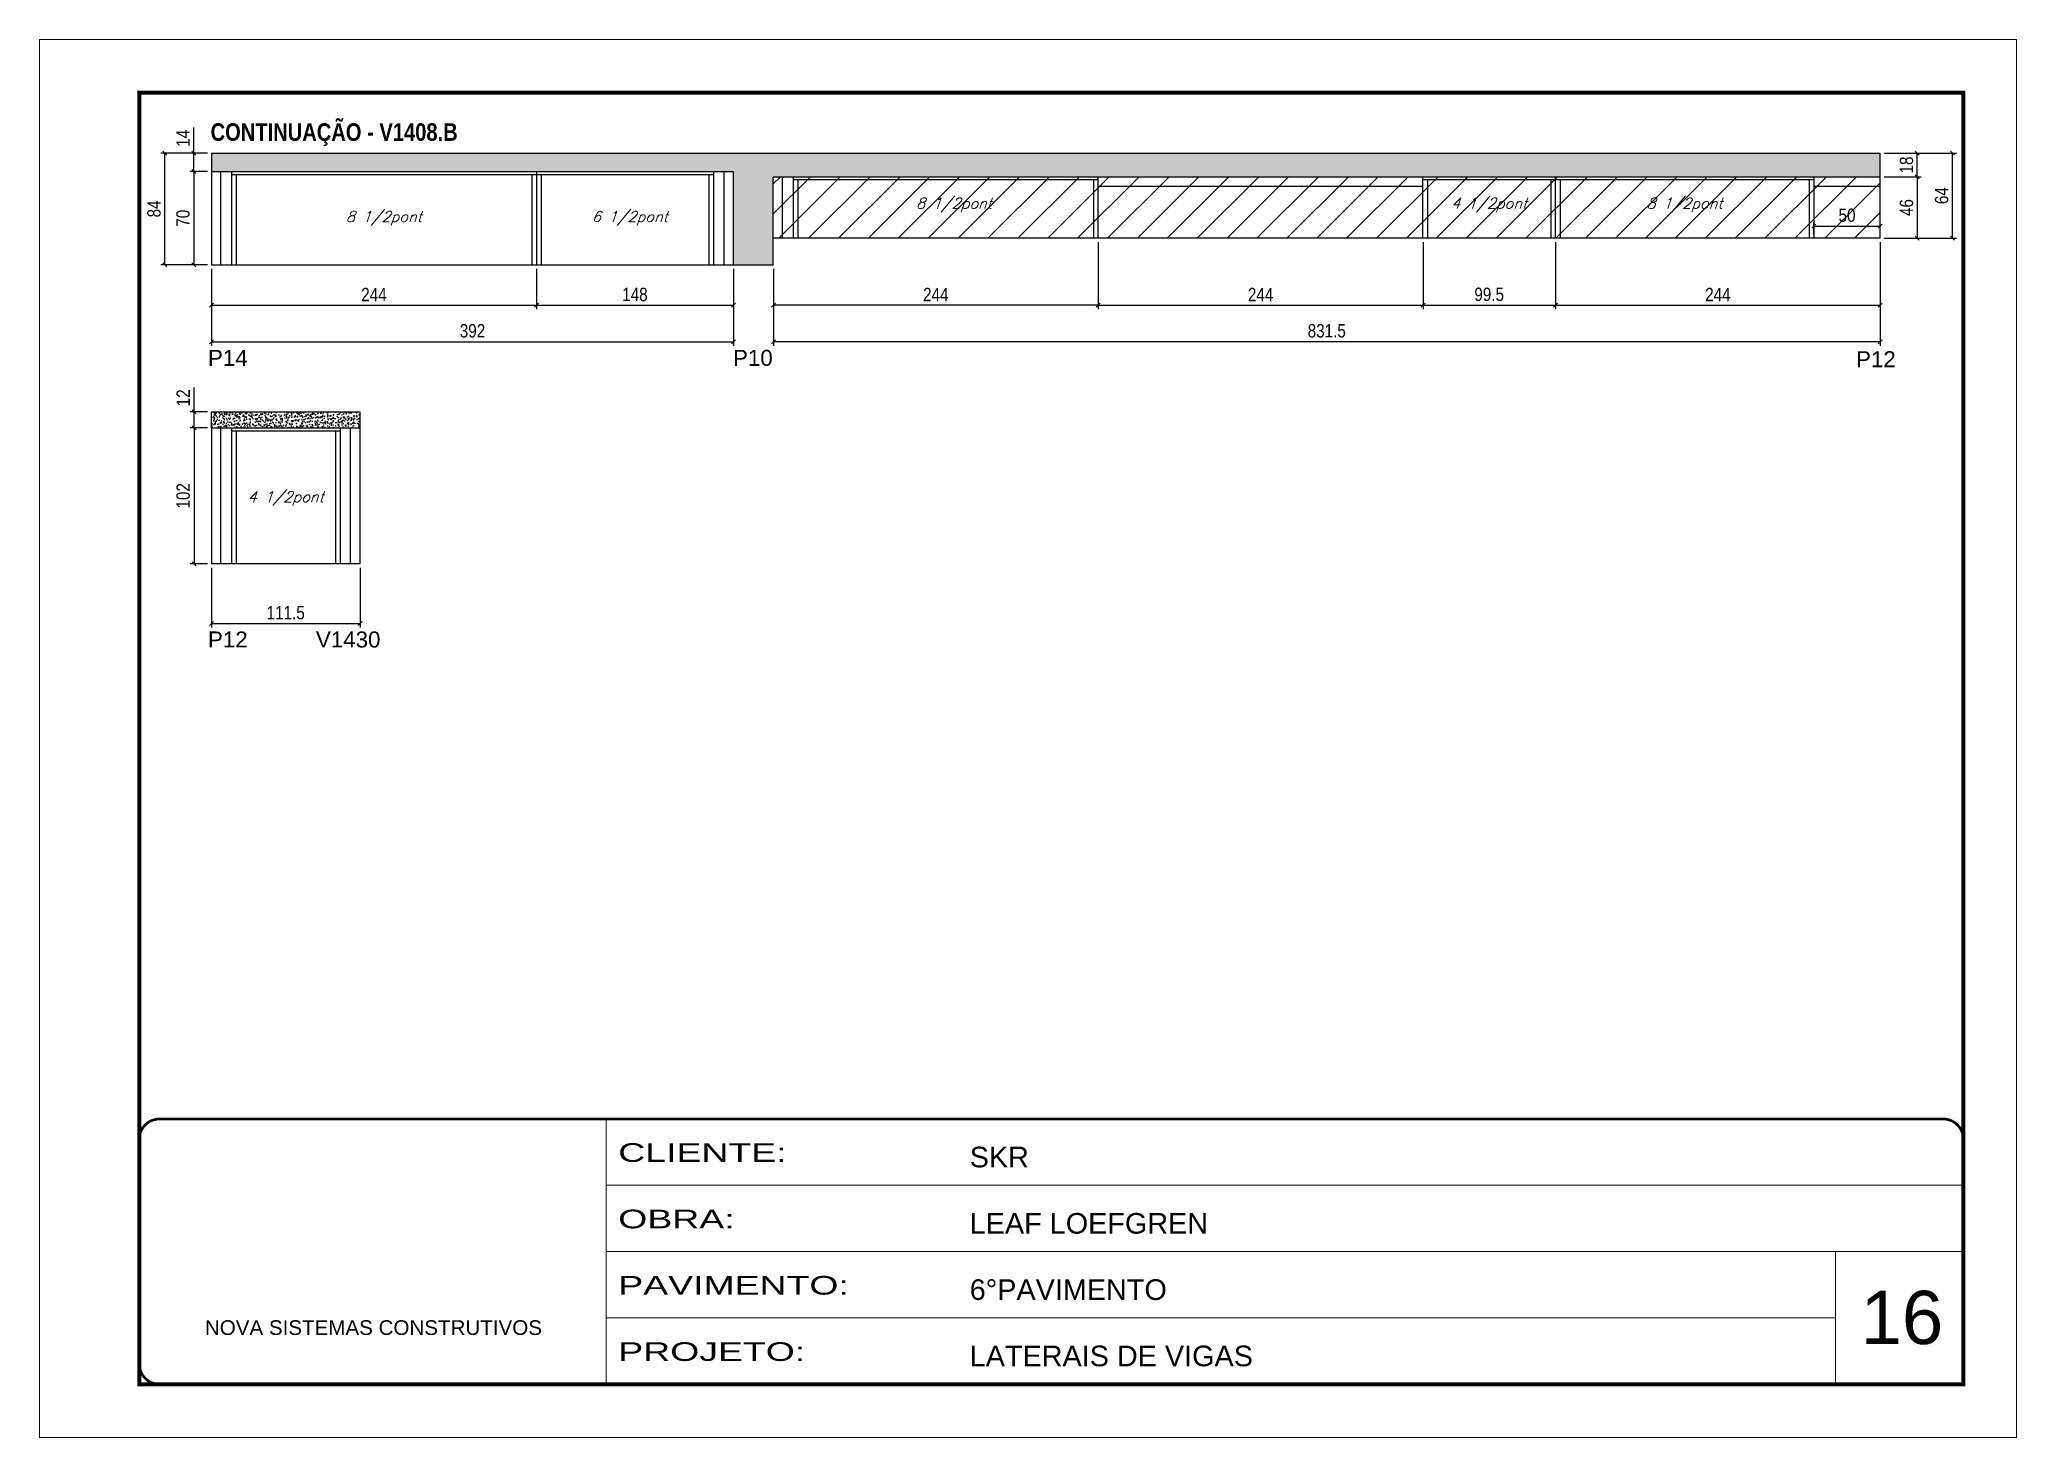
# Model space of a CAD drawing. Extents: x 3309 to 9563, y -2522 to 14608.
# Drawn here: x 8078 to 9563, y 10112 to 11162 of the extents above; entities that cross this region are included whole.
import ezdxf

# ---------------------------------------------------------------- set-up
doc = ezdxf.new("R2010")
doc.units = 0
doc.linetypes.add('CONTINUO', pattern=[0])
doc.linetypes.add('DASHED', pattern=[0.75, 0.5, -0.25])
for name, color, linetype in [('5', 5, 'Continuous'), ('COTA', 241, 'Continuous'), ('NOMENCLATURA', 7, 'Continuous'), ('Painéis', 200, 'Continuous'), ('SARR_2.2x7', 40, 'Continuous'), ('SARR_3.5x7', 81, 'Continuous'), ('texto', 7, 'Continuous')]:
    doc.layers.add(name, color=color, linetype=linetype)
for name, color, linetype, lineweight in [('CARIMBO', 255, 'Continuous', 9), ('Folhas', 255, 'Continuous', 9), ('Hachura', 251, 'Continuous', 9), ('SARRAFO DE PRESSAO', 251, 'DASHED', 9)]:
    doc.layers.add(name, color=color, linetype=linetype, lineweight=lineweight)
doc.styles.add('ARIAL', font='arial.ttf')
doc.styles.add('COTA TECNICA', font='techl___.ttf', dxfattribs={"height": 10})
doc.styles.add('Romans', font='romans.shx')
doc.styles.get("Standard").update_dxf_attribs({"font": 'arial.ttf'})
doc.styles.add('TECNICA', font='techb___.ttf', dxfattribs={"height": 10})
doc.styles.add('Tecnologia', font='')
doc.styles.get('Tecnologia').set_extended_font_data('Forgotten Futurist')
doc.dimstyles.new('PAINEL', dxfattribs={"dimtxt": 10, "dimasz": 3, "dimexe": 3, "dimexo": 3, "dimgap": 3, "dimtad": 1, "dimdec": 1, "dimzin": 12, "dimdsep": 46, "dimtxsty": 'COTA TECNICA', "dimblk1": 'OBLIQUE', "dimblk2": 'OBLIQUE', "dimsah": 1, "dimcen": 0.9, "dimclrd": 4, "dimclre": 4, "dimclrt": 240, "dimadec": 1, "dimazin": 3, "dimtfac": 1, "dimtdec": 1, "dimtmove": 0, "dimatfit": 3, "dimfxl": 1, "dimtolj": 1, "dimtzin": 12, "dimarcsym": 0})

msp = doc.modelspace()

# ---------------------------------------------------------------- texts
at = {"layer": '5', "linetype": 'Continuous'}
for s, p in [('P14', (8204.39, 10917.04)), ('P10', (8598.79, 10917.04)), ('P12', (9442.39, 10916.03)), ('P12', (8204.39, 10705.51)), ('V1430', (8285.48, 10705.51))]:
    msp.add_text(s, height=12, rotation=0.00004, dxfattribs=at).set_placement(p)
at = {"layer": 'CARIMBO', "style": 'ARIAL'}
msp.add_text('16', height=40, dxfattribs=at).set_placement((9445.73, 10182.28))
at = {"layer": 'NOMENCLATURA', "style": 'TECNICA'}
msp.add_text('CONTINUAÇÃO - V1408.B', height=13.2, dxfattribs=at).set_placement((8206.35, 11086.05))
at = {"layer": 'texto', "color": 2, "char_height": 8, "attachment_point": 5, "style": 'Romans'}
for s, insert in [('{\\Q19;\\C256;8 1/2pont}', (8336.57, 11027.87)), ('{\\Q19;\\C256;6 1/2pont}', (8521.32, 11027.87)), ('{\\Q19;\\C256;8 1/2pont}', (8764.82, 11037.87)), ('{\\Q19;\\C256;4 1/2pont}', (9166.82, 11037.87)), ('{\\Q19;\\C256;8 1/2pont}', (9313.57, 11037.87)), ('{\\Q19;\\C256;4 1/2pont}', (8262.82, 10817.38))]:
    msp.add_mtext(s, dxfattribs=dict(at, insert=insert))

# ---------------------------------------------------------------- blocks, each defined once
blk = doc.blocks.new('9999999999')
at = {"color": 30, "linetype": 'CONTINUO'}
for p, q in [((98564.6, 34230.2), (98564.6, 34429.4)), ((98564.6, 34379.6), (99584, 34379.6)), ((98564.6, 34329.8), (99488, 34329.8)), ((99584, 34329.8), (99488, 34329.8)), ((99488, 34329.8), (99488, 34230.2)), ((98564.6, 34280), (99488, 34280))]:
    blk.add_line(p, q, dxfattribs=at)
at = {"color": 30, "linetype": 'CONTINUO', "const_width": 2}
blk.add_lwpolyline([(99584, 34230.2), (99584, 34414.4, 0.414214), (99569, 34429.4), (98229, 34429.4, 0.414214), (98214, 34414.4), (98214, 34245.2, 0.414214), (98229, 34230.2), (99584, 34230.2)], format="xyb", dxfattribs=at)
at = {"layer": 'Folhas'}
blk.add_lwpolyline([(98139, 34190.2), (99624, 34190.2), (99624, 35240.2), (98139, 35240.2)], close=True, dxfattribs=at)
at = {"layer": 'Folhas', "color": 30, "const_width": 3}
blk.add_lwpolyline([(98214, 34230.2), (99584, 34230.2), (99584, 35200.2), (98214, 35200.2)], close=True, dxfattribs=at)
at = {"color": 7, "linetype": 'Continuous', "ltscale": 5, "style": 'ARIAL'}
for s, height, p in [('SKR', 15.48, (98837.7, 34393.1)), ('LEAF LOEFGREN', 15.483, (98837.7, 34343.3)), ('6°PAVIMENTO', 15.483, (98837.7, 34293.5)), ('NOVA SISTEMAS CONSTRUTIVOS', 11.059, (98263.2, 34267.2)), ('LATERAIS DE VIGAS', 15.483, (98837.7, 34243.7))]:
    blk.add_text(s, height=height, dxfattribs=at).set_placement(p)
at = {"layer": 'Folhas', "color": 7, "style": 'Tecnologia', "width": 1.5}
for s, p in [('CLIENTE:', (98573.7, 34397.2)), ('OBRA:', (98573.7, 34347.3)), ('PAVIMENTO:', (98573.7, 34297.5)), ('PROJETO:', (98573.7, 34247.7))]:
    blk.add_text(s, height=14, dxfattribs=at).set_placement(p)
blk = doc.blocks.new('_Oblique')
at = {"color": 0, "linetype": 'ByBlock', "lineweight": -2}
blk.add_line((-0.5, -0.5), (0.5, 0.5), dxfattribs=at)
blk = doc.blocks.new('*D1941')
at = {"layer": 'COTA', "color": 4, "lineweight": -2, "transparency": 16777216}
for p, q in [((8207.1, 10989.9), (8207.1, 10932.1)), ((8599.1, 10989.9), (8599.1, 10932.1)), ((8207.1, 10935.1), (8599.1, 10935.1))]:
    blk.add_line(p, q, dxfattribs=at)
at = {"layer": 'Defpoints', "color": 0, "transparency": 16777216}
for p in [(8207.1, 10992.9), (8599.1, 10992.9), (8599.1, 10935.1)]:
    blk.add_point(p, dxfattribs=at)
at = {"layer": 'COTA', "color": 4, "lineweight": -2, "transparency": 16777216, "xscale": 3, "yscale": 3, "zscale": 3, "rotation": 180}
blk.add_blockref('_Oblique', (8207.1, 10935.1), dxfattribs=at)
at = {"layer": 'COTA', "color": 4, "lineweight": -2, "transparency": 16777216, "xscale": 3, "yscale": 3, "zscale": 3}
blk.add_blockref('_Oblique', (8599.1, 10935.1), dxfattribs=at)
at = {"layer": 'COTA', "color": 240, "transparency": 16777216, "insert": (8403.1, 10943.3), "char_height": 10, "attachment_point": 5, "style": 'COTA TECNICA'}
blk.add_mtext('\\A1;392', dxfattribs=at)
blk = doc.blocks.new('*D1942')
at = {"layer": 'COTA', "color": 4, "lineweight": -2, "transparency": 16777216}
for p, q in [((8207.1, 10989.9), (8207.1, 10959.5)), ((8451.1, 10989.9), (8451.1, 10959.5)), ((8207.1, 10962.5), (8451.1, 10962.5))]:
    blk.add_line(p, q, dxfattribs=at)
at = {"layer": 'Defpoints', "color": 0, "transparency": 16777216}
for p in [(8207.1, 10992.9), (8451.1, 10992.9), (8451.1, 10962.5)]:
    blk.add_point(p, dxfattribs=at)
at = {"layer": 'COTA', "color": 4, "lineweight": -2, "transparency": 16777216, "xscale": 3, "yscale": 3, "zscale": 3, "rotation": 180}
blk.add_blockref('_Oblique', (8207.1, 10962.5), dxfattribs=at)
at = {"layer": 'COTA', "color": 4, "lineweight": -2, "transparency": 16777216, "xscale": 3, "yscale": 3, "zscale": 3}
blk.add_blockref('_Oblique', (8451.1, 10962.5), dxfattribs=at)
at = {"layer": 'COTA', "color": 240, "transparency": 16777216, "insert": (8329.1, 10970.6), "char_height": 10, "attachment_point": 5, "style": 'COTA TECNICA'}
blk.add_mtext('\\A1;244', dxfattribs=at)
blk = doc.blocks.new('*D1943')
at = {"layer": 'COTA', "color": 4, "lineweight": -2, "transparency": 16777216}
for p, q in [((8451.1, 10989.9), (8451.1, 10959.5)), ((8599.1, 10989.9), (8599.1, 10959.5)), ((8451.1, 10962.5), (8599.1, 10962.5))]:
    blk.add_line(p, q, dxfattribs=at)
at = {"layer": 'Defpoints', "color": 0, "transparency": 16777216}
for p in [(8451.1, 10992.9), (8599.1, 10992.9), (8599.1, 10962.5)]:
    blk.add_point(p, dxfattribs=at)
at = {"layer": 'COTA', "color": 4, "lineweight": -2, "transparency": 16777216, "xscale": 3, "yscale": 3, "zscale": 3, "rotation": 180}
blk.add_blockref('_Oblique', (8451.1, 10962.5), dxfattribs=at)
at = {"layer": 'COTA', "color": 4, "lineweight": -2, "transparency": 16777216, "xscale": 3, "yscale": 3, "zscale": 3}
blk.add_blockref('_Oblique', (8599.1, 10962.5), dxfattribs=at)
at = {"layer": 'COTA', "color": 240, "transparency": 16777216, "insert": (8525.1, 10970.6), "char_height": 10, "attachment_point": 5, "style": 'COTA TECNICA'}
blk.add_mtext('\\A1;148', dxfattribs=at)
blk = doc.blocks.new('*D1944')
at = {"layer": 'COTA', "color": 4, "lineweight": -2, "transparency": 16777216}
for p, q in [((8193.8, 11076.9), (8193.8, 11096)), ((8204.1, 11076.9), (8190.8, 11076.9)), ((8193.8, 11062.9), (8193.8, 11076.9)), ((8204.1, 11062.9), (8190.8, 11062.9))]:
    blk.add_line(p, q, dxfattribs=at)
at = {"layer": 'Defpoints', "color": 0, "transparency": 16777216}
for p in [(8193.8, 11076.9), (8207.1, 11076.9), (8207.1, 11062.9)]:
    blk.add_point(p, dxfattribs=at)
at = {"layer": 'COTA', "color": 4, "lineweight": -2, "transparency": 16777216, "xscale": 3, "yscale": 3, "zscale": 3}
for p, rotation in [((8193.8, 11076.9), 90), ((8193.8, 11062.9), 270)]:
    blk.add_blockref('_Oblique', p, dxfattribs=dict(at, rotation=rotation))
at = {"layer": 'COTA', "color": 240, "transparency": 16777216, "insert": (8185.7, 11087.9), "char_height": 10, "attachment_point": 5, "rotation": 90, "style": 'COTA TECNICA'}
blk.add_mtext('\\A1;14', dxfattribs=at)
blk = doc.blocks.new('*D1945')
at = {"layer": 'COTA', "color": 4, "lineweight": -2, "transparency": 16777216}
for p, q in [((8204.1, 11062.9), (8190.8, 11062.9)), ((8193.8, 11062.9), (8193.8, 10992.9)), ((8204.1, 10992.9), (8190.8, 10992.9))]:
    blk.add_line(p, q, dxfattribs=at)
at = {"layer": 'Defpoints', "color": 0, "transparency": 16777216}
for p in [(8207.1, 11062.9), (8193.8, 10992.9), (8207.1, 10992.9)]:
    blk.add_point(p, dxfattribs=at)
at = {"layer": 'COTA', "color": 4, "lineweight": -2, "transparency": 16777216, "xscale": 3, "yscale": 3, "zscale": 3}
for p, rotation in [((8193.8, 11062.9), 90), ((8193.8, 10992.9), 270)]:
    blk.add_blockref('_Oblique', p, dxfattribs=dict(at, rotation=rotation))
at = {"layer": 'COTA', "color": 240, "transparency": 16777216, "insert": (8185.7, 11027.9), "char_height": 10, "attachment_point": 5, "rotation": 90, "style": 'COTA TECNICA'}
blk.add_mtext('\\A1;70', dxfattribs=at)
blk = doc.blocks.new('*D1946')
at = {"layer": 'COTA', "color": 4, "lineweight": -2, "transparency": 16777216}
for p, q in [((8204.1, 11076.9), (8169, 11076.9)), ((8172, 10992.9), (8172, 11076.9)), ((8204.1, 10992.9), (8169, 10992.9))]:
    blk.add_line(p, q, dxfattribs=at)
at = {"layer": 'Defpoints', "color": 0, "transparency": 16777216}
for p in [(8172, 11076.9), (8207.1, 11076.9), (8207.1, 10992.9)]:
    blk.add_point(p, dxfattribs=at)
at = {"layer": 'COTA', "color": 4, "lineweight": -2, "transparency": 16777216, "xscale": 3, "yscale": 3, "zscale": 3}
for p, rotation in [((8172, 11076.9), 90), ((8172, 10992.9), 270)]:
    blk.add_blockref('_Oblique', p, dxfattribs=dict(at, rotation=rotation))
at = {"layer": 'COTA', "color": 240, "transparency": 16777216, "insert": (8163.9, 11034.9), "char_height": 10, "attachment_point": 5, "rotation": 90, "style": 'COTA TECNICA'}
blk.add_mtext('\\A1;84', dxfattribs=at)
blk = doc.blocks.new('*D1947')
at = {"layer": 'COTA', "color": 4, "linetype": 'ByBlock', "lineweight": -2, "transparency": 16777216}
for p, q in [((8873.1, 11009.9), (8873.1, 10959.5)), ((8629.1, 10989.9), (8629.1, 10959.5)), ((8873.1, 10962.5), (8629.1, 10962.5))]:
    blk.add_line(p, q, dxfattribs=at)
at = {"layer": 'Defpoints', "color": 0, "linetype": 'ByBlock', "transparency": 16777216}
for p in [(8873.1, 11012.9), (8629.1, 10992.9), (8629.1, 10962.5)]:
    blk.add_point(p, dxfattribs=at)
at = {"layer": 'COTA', "color": 4, "linetype": 'ByBlock', "lineweight": -2, "transparency": 16777216, "xscale": 3, "yscale": 3, "zscale": 3, "rotation": 180}
blk.add_blockref('_Oblique', (8629.1, 10962.5), dxfattribs=at)
at = {"layer": 'COTA', "color": 4, "linetype": 'ByBlock', "lineweight": -2, "transparency": 16777216, "xscale": 3, "yscale": 3, "zscale": 3}
blk.add_blockref('_Oblique', (8873.1, 10962.5), dxfattribs=at)
at = {"layer": 'COTA', "color": 240, "linetype": 'ByBlock', "transparency": 16777216, "insert": (8751.1, 10970.6), "char_height": 10, "attachment_point": 5, "style": 'COTA TECNICA'}
blk.add_mtext('\\A1;244', dxfattribs=at)
blk = doc.blocks.new('*D1948')
at = {"layer": 'COTA', "color": 4, "lineweight": -2, "transparency": 16777216}
for p, q in [((8873.1, 11009.9), (8873.1, 10959.5)), ((9117.1, 11009.9), (9117.1, 10959.5)), ((8873.1, 10962.5), (9117.1, 10962.5))]:
    blk.add_line(p, q, dxfattribs=at)
at = {"layer": 'Defpoints', "color": 0, "transparency": 16777216}
for p in [(8873.1, 11012.9, 0), (9117.1, 11012.9, 0), (9117.1, 10962.5)]:
    blk.add_point(p, dxfattribs=at)
at = {"layer": 'COTA', "color": 4, "lineweight": -2, "transparency": 16777216, "xscale": 3, "yscale": 3, "zscale": 3, "rotation": 180}
blk.add_blockref('_Oblique', (8873.1, 10962.5), dxfattribs=at)
at = {"layer": 'COTA', "color": 4, "lineweight": -2, "transparency": 16777216, "xscale": 3, "yscale": 3, "zscale": 3}
blk.add_blockref('_Oblique', (9117.1, 10962.5), dxfattribs=at)
at = {"layer": 'COTA', "color": 240, "transparency": 16777216, "insert": (8995.1, 10970.6), "char_height": 10, "attachment_point": 5, "style": 'COTA TECNICA'}
blk.add_mtext('\\A1;244', dxfattribs=at)
blk = doc.blocks.new('*D1949')
at = {"layer": 'COTA', "color": 4, "lineweight": -2, "transparency": 16777216}
for p, q in [((9216.6, 11009.9), (9216.6, 10959.5)), ((9460.6, 11009.9), (9460.6, 10959.5)), ((9216.6, 10962.5), (9460.6, 10962.5))]:
    blk.add_line(p, q, dxfattribs=at)
at = {"layer": 'Defpoints', "color": 0, "transparency": 16777216}
for p in [(9216.6, 11012.9, 0), (9460.6, 11012.9, 0), (9460.6, 10962.5)]:
    blk.add_point(p, dxfattribs=at)
at = {"layer": 'COTA', "color": 4, "lineweight": -2, "transparency": 16777216, "xscale": 3, "yscale": 3, "zscale": 3, "rotation": 180}
blk.add_blockref('_Oblique', (9216.6, 10962.5), dxfattribs=at)
at = {"layer": 'COTA', "color": 4, "lineweight": -2, "transparency": 16777216, "xscale": 3, "yscale": 3, "zscale": 3}
blk.add_blockref('_Oblique', (9460.6, 10962.5), dxfattribs=at)
at = {"layer": 'COTA', "color": 240, "transparency": 16777216, "insert": (9338.6, 10970.6), "char_height": 10, "attachment_point": 5, "style": 'COTA TECNICA'}
blk.add_mtext('\\A1;244', dxfattribs=at)
blk = doc.blocks.new('*D1950')
at = {"layer": 'COTA', "color": 4, "lineweight": -2, "transparency": 16777216}
for p, q in [((9460.6, 11009.9), (9460.6, 10932.1)), ((8629.1, 10989.9), (8629.1, 10932.1)), ((9460.6, 10935.1), (8629.1, 10935.1))]:
    blk.add_line(p, q, dxfattribs=at)
at = {"layer": 'Defpoints', "color": 0, "transparency": 16777216}
for p in [(9460.6, 11012.9, 0), (8629.1, 10992.9, 0), (8629.1, 10935.1)]:
    blk.add_point(p, dxfattribs=at)
at = {"layer": 'COTA', "color": 4, "lineweight": -2, "transparency": 16777216, "xscale": 3, "yscale": 3, "zscale": 3, "rotation": 180}
blk.add_blockref('_Oblique', (8629.1, 10935.1), dxfattribs=at)
at = {"layer": 'COTA', "color": 4, "lineweight": -2, "transparency": 16777216, "xscale": 3, "yscale": 3, "zscale": 3}
blk.add_blockref('_Oblique', (9460.6, 10935.1), dxfattribs=at)
at = {"layer": 'COTA', "color": 240, "transparency": 16777216, "insert": (9044.8, 10943.3), "char_height": 10, "attachment_point": 5, "style": 'COTA TECNICA'}
blk.add_mtext('\\A1;831.5', dxfattribs=at)
blk = doc.blocks.new('*D1951')
at = {"layer": 'COTA', "color": 4, "lineweight": -2, "transparency": 16777216}
for p, q in [((9117.1, 11009.9), (9117.1, 10959.5)), ((9216.6, 11009.9), (9216.6, 10959.5)), ((9117.1, 10962.5), (9216.6, 10962.5))]:
    blk.add_line(p, q, dxfattribs=at)
at = {"layer": 'Defpoints', "color": 0, "transparency": 16777216}
for p in [(9117.1, 11012.9), (9216.6, 11012.9), (9216.6, 10962.5)]:
    blk.add_point(p, dxfattribs=at)
at = {"layer": 'COTA', "color": 4, "lineweight": -2, "transparency": 16777216, "xscale": 3, "yscale": 3, "zscale": 3, "rotation": 180}
blk.add_blockref('_Oblique', (9117.1, 10962.5), dxfattribs=at)
at = {"layer": 'COTA', "color": 4, "lineweight": -2, "transparency": 16777216, "xscale": 3, "yscale": 3, "zscale": 3}
blk.add_blockref('_Oblique', (9216.6, 10962.5), dxfattribs=at)
at = {"layer": 'COTA', "color": 240, "transparency": 16777216, "insert": (9166.8, 10970.7), "char_height": 10, "attachment_point": 5, "style": 'COTA TECNICA'}
blk.add_mtext('\\A1;99.5', dxfattribs=at)
blk = doc.blocks.new('*D1952')
at = {"layer": 'COTA', "color": 4, "lineweight": -2, "transparency": 16777216}
for p, q in [((9410.6, 11015.9), (9410.6, 11025)), ((9410.6, 11022), (9460.6, 11022)), ((9460.6, 11015.9), (9460.6, 11025))]:
    blk.add_line(p, q, dxfattribs=at)
at = {"layer": 'Defpoints', "color": 0, "transparency": 16777216}
for p in [(9460.6, 11022), (9410.6, 11012.9), (9460.6, 11012.9)]:
    blk.add_point(p, dxfattribs=at)
at = {"layer": 'COTA', "color": 4, "lineweight": -2, "transparency": 16777216, "xscale": 3, "yscale": 3, "zscale": 3, "rotation": 180}
blk.add_blockref('_Oblique', (9410.6, 11022), dxfattribs=at)
at = {"layer": 'COTA', "color": 4, "lineweight": -2, "transparency": 16777216, "xscale": 3, "yscale": 3, "zscale": 3}
blk.add_blockref('_Oblique', (9460.6, 11022), dxfattribs=at)
at = {"layer": 'COTA', "color": 240, "transparency": 16777216, "insert": (9435.6, 11030.1), "char_height": 10, "attachment_point": 5, "style": 'COTA TECNICA'}
blk.add_mtext('\\A1;50', dxfattribs=at)
blk = doc.blocks.new('*D1953')
at = {"layer": 'COTA', "color": 4, "lineweight": -2, "transparency": 16777216}
for p, q in [((9463.6, 11058.9), (9491.4, 11058.9)), ((9488.4, 11058.9), (9488.4, 11012.9)), ((9463.6, 11012.9), (9491.4, 11012.9))]:
    blk.add_line(p, q, dxfattribs=at)
at = {"layer": 'Defpoints', "color": 0, "transparency": 16777216}
for p in [(9460.6, 11058.9), (9460.6, 11012.9), (9488.4, 11012.9)]:
    blk.add_point(p, dxfattribs=at)
at = {"layer": 'COTA', "color": 4, "lineweight": -2, "transparency": 16777216, "xscale": 3, "yscale": 3, "zscale": 3}
for p, rotation in [((9488.4, 11058.9), 90), ((9488.4, 11012.9), 270)]:
    blk.add_blockref('_Oblique', p, dxfattribs=dict(at, rotation=rotation))
at = {"layer": 'COTA', "color": 240, "transparency": 16777216, "insert": (9480.3, 11035.9), "char_height": 10, "attachment_point": 5, "rotation": 90, "style": 'COTA TECNICA'}
blk.add_mtext('\\A1;46', dxfattribs=at)
blk = doc.blocks.new('*D1954')
at = {"layer": 'COTA', "color": 4, "lineweight": -2, "transparency": 16777216}
for p, q in [((9463.6, 11076.9), (9491.4, 11076.9)), ((9488.4, 11058.9), (9488.4, 11076.9)), ((9463.6, 11058.9), (9491.4, 11058.9))]:
    blk.add_line(p, q, dxfattribs=at)
at = {"layer": 'Defpoints', "color": 0, "transparency": 16777216}
for p in [(9460.6, 11076.9), (9488.4, 11076.9), (9460.6, 11058.9)]:
    blk.add_point(p, dxfattribs=at)
at = {"layer": 'COTA', "color": 4, "lineweight": -2, "transparency": 16777216, "xscale": 3, "yscale": 3, "zscale": 3}
for p, rotation in [((9488.4, 11076.9), 90), ((9488.4, 11058.9), 270)]:
    blk.add_blockref('_Oblique', p, dxfattribs=dict(at, rotation=rotation))
at = {"layer": 'COTA', "color": 240, "transparency": 16777216, "insert": (9480.3, 11067.9), "char_height": 10, "attachment_point": 5, "rotation": 90, "style": 'COTA TECNICA'}
blk.add_mtext('\\A1;18', dxfattribs=at)
blk = doc.blocks.new('*D1955')
at = {"layer": 'COTA', "color": 4, "lineweight": -2, "transparency": 16777216}
for p, q in [((9463.6, 11076.9), (9517.8, 11076.9)), ((9514.8, 11012.9), (9514.8, 11076.9)), ((9463.6, 11012.9), (9517.8, 11012.9))]:
    blk.add_line(p, q, dxfattribs=at)
at = {"layer": 'Defpoints', "color": 0, "transparency": 16777216}
for p in [(9460.6, 11076.9), (9514.8, 11076.9), (9460.6, 11012.9)]:
    blk.add_point(p, dxfattribs=at)
at = {"layer": 'COTA', "color": 4, "lineweight": -2, "transparency": 16777216, "xscale": 3, "yscale": 3, "zscale": 3}
for p, rotation in [((9514.8, 11076.9), 90), ((9514.8, 11012.9), 270)]:
    blk.add_blockref('_Oblique', p, dxfattribs=dict(at, rotation=rotation))
at = {"layer": 'COTA', "color": 240, "transparency": 16777216, "insert": (9506.7, 11044.9), "char_height": 10, "attachment_point": 5, "rotation": 90, "style": 'COTA TECNICA'}
blk.add_mtext('\\A1;64', dxfattribs=at)
blk = doc.blocks.new('*D1957')
at = {"layer": 'COTA', "color": 4, "lineweight": -2, "transparency": 16777216}
for p, q in [((8207.1, 10765.4), (8207.1, 10720.5)), ((8318.6, 10765.4), (8318.6, 10720.5)), ((8207.1, 10723.5), (8318.6, 10723.5))]:
    blk.add_line(p, q, dxfattribs=at)
at = {"layer": 'Defpoints', "color": 0, "transparency": 16777216}
for p in [(8207.1, 10768.4), (8318.6, 10768.4), (8318.6, 10723.5)]:
    blk.add_point(p, dxfattribs=at)
at = {"layer": 'COTA', "color": 4, "lineweight": -2, "transparency": 16777216, "xscale": 3, "yscale": 3, "zscale": 3, "rotation": 180}
blk.add_blockref('_Oblique', (8207.1, 10723.5), dxfattribs=at)
at = {"layer": 'COTA', "color": 4, "lineweight": -2, "transparency": 16777216, "xscale": 3, "yscale": 3, "zscale": 3}
blk.add_blockref('_Oblique', (8318.6, 10723.5), dxfattribs=at)
at = {"layer": 'COTA', "color": 240, "transparency": 16777216, "insert": (8262.8, 10731.6), "char_height": 10, "attachment_point": 5, "style": 'COTA TECNICA'}
blk.add_mtext('\\A1;111.5', dxfattribs=at)
blk = doc.blocks.new('*D1958')
at = {"layer": 'COTA', "color": 4, "lineweight": -2, "transparency": 16777216}
for p, q in [((8204.1, 10870.4), (8190.9, 10870.4)), ((8193.9, 10870.4), (8193.9, 10768.4)), ((8204.1, 10768.4), (8190.9, 10768.4))]:
    blk.add_line(p, q, dxfattribs=at)
at = {"layer": 'Defpoints', "color": 0, "transparency": 16777216}
for p in [(8207.1, 10870.4), (8193.9, 10768.4), (8207.1, 10768.4)]:
    blk.add_point(p, dxfattribs=at)
at = {"layer": 'COTA', "color": 4, "lineweight": -2, "transparency": 16777216, "xscale": 3, "yscale": 3, "zscale": 3}
for p, rotation in [((8193.9, 10870.4), 90), ((8193.9, 10768.4), 270)]:
    blk.add_blockref('_Oblique', p, dxfattribs=dict(at, rotation=rotation))
at = {"layer": 'COTA', "color": 240, "transparency": 16777216, "insert": (8185.8, 10819.4), "char_height": 10, "attachment_point": 5, "rotation": 90, "style": 'COTA TECNICA'}
blk.add_mtext('\\A1;102', dxfattribs=at)
blk = doc.blocks.new('*D1956')
at = {"layer": 'COTA', "color": 4, "lineweight": -2, "transparency": 16777216}
for p, q in [((8193.9, 10882.4), (8193.9, 10900.7)), ((8204.1, 10882.4), (8190.9, 10882.4)), ((8204.1, 10870.4), (8190.9, 10870.4)), ((8193.9, 10870.4), (8193.9, 10882.4))]:
    blk.add_line(p, q, dxfattribs=at)
at = {"layer": 'Defpoints', "color": 0, "transparency": 16777216}
for p in [(8193.9, 10882.4), (8207.1, 10882.4), (8207.1, 10870.4)]:
    blk.add_point(p, dxfattribs=at)
at = {"layer": 'COTA', "color": 4, "lineweight": -2, "transparency": 16777216, "xscale": 3, "yscale": 3, "zscale": 3}
for p, rotation in [((8193.9, 10882.4), 90), ((8193.9, 10870.4), 270)]:
    blk.add_blockref('_Oblique', p, dxfattribs=dict(at, rotation=rotation))
at = {"layer": 'COTA', "color": 240, "transparency": 16777216, "insert": (8185.8, 10893), "char_height": 10, "attachment_point": 5, "rotation": 90, "style": 'COTA TECNICA'}
blk.add_mtext('\\A1;12', dxfattribs=at)

# ---------------------------------------------------------------- dimensions: what is measured, and where the dimension line sits
at = {"layer": 'COTA'}
for base, p1, p2, angle, picture, middle in [((8193.77, 11076.87), (8207.07, 11062.87), (8207.07, 11076.87), 90, '*D1944', (8185.7, 11087.92)), ((8171.99, 11076.87), (8207.07, 10992.87), (8207.07, 11076.87), 90, '*D1946', (8163.9, 11034.87)), ((9488.39, 11076.87), (9460.57, 11058.87), (9460.57, 11076.87), 90, '*D1954', (9480.3, 11067.87)), ((9514.79, 11076.87), (9460.57, 11012.87), (9460.57, 11076.87), 90, '*D1955', (9506.69, 11044.87)), ((8193.77, 10992.87), (8207.07, 11062.87), (8207.07, 10992.87), 90, '*D1945', (8185.67, 11027.87)), ((9488.39, 11012.87), (9460.57, 11058.87), (9460.57, 11012.87), 90, '*D1953', (9480.29, 11035.87)), ((8599.07, 10935.05), (8207.07, 10992.87), (8599.07, 10992.87), 180, '*D1941', (8403.07, 10943.3)), ((8193.91, 10882.38), (8207.07, 10870.38), (8207.07, 10882.38), 90, '*D1956', (8185.85, 10893.03)), ((8193.91, 10768.38), (8207.07, 10870.38), (8207.07, 10768.38), 90, '*D1958', (8185.8, 10819.38))]:
    dim = msp.add_linear_dim(base=base, p1=p1, p2=p2, angle=angle, dimstyle='PAINEL', dxfattribs=at)
    dim.commit()
    dim.dimension.update_dxf_attribs({"geometry": picture, "text_midpoint": middle})
for base, p1, p2, picture, middle in [((9460.57, 11021.99), (9410.57, 11012.87), (9460.57, 11012.87), '*D1952', (9435.57, 11030.1)), ((8629.07, 10935.05, 0), (9460.57, 11012.87), (8629.07, 10992.87), '*D1950', (9044.82, 10943.29, 0)), ((9117.07, 10962.53, 0), (8873.07, 11012.87), (9117.07, 11012.87), '*D1948', (8995.07, 10970.6, 0)), ((9216.57, 10962.53), (9117.07, 11012.87), (9216.57, 11012.87), '*D1951', (9166.82, 10970.67)), ((9460.57, 10962.53, 0), (9216.57, 11012.87), (9460.57, 11012.87), '*D1949', (9338.57, 10970.6, 0)), ((8451.07, 10962.53), (8207.07, 10992.87), (8451.07, 10992.87), '*D1942', (8329.07, 10970.6)), ((8318.57, 10723.52), (8207.07, 10768.38), (8318.57, 10768.38), '*D1957', (8262.82, 10731.63))]:
    dim = msp.add_linear_dim(base=base, p1=p1, p2=p2, dimstyle='PAINEL', dxfattribs=at)
    dim.commit()
    dim.dimension.update_dxf_attribs({"geometry": picture, "text_midpoint": middle})
at = {"layer": 'COTA', "linetype": 'ByBlock'}
dim = msp.add_linear_dim(base=(8629.07, 10962.53), p1=(8873.07, 11012.87), p2=(8629.07, 10992.87), angle=180, dimstyle='PAINEL', override={"dimtmove": 1}, dxfattribs=at)
dim.commit()
dim.dimension.update_dxf_attribs({"geometry": '*D1947', "text_midpoint": (8751.07, 10970.6)})
at = {"layer": 'COTA'}
dim = msp.add_linear_dim(base=(8599.07, 10962.53), p1=(8451.07, 10992.87), p2=(8599.07, 10992.87), dimstyle='PAINEL', override={"dimtmove": 1}, dxfattribs=at)
dim.commit()
dim.dimension.update_dxf_attribs({"geometry": '*D1943', "text_midpoint": (8525.07, 10970.62)})

# ---------------------------------------------------------------- hatches: boundary and pattern name
at = {"layer": 'COTA'}
h = msp.add_hatch(dxfattribs=at)
h.set_pattern_fill('AR-CONC', color=256, scale=0.03)
h.paths.add_polyline_path([(8599.07, 10992.87), (8629.07, 10992.87), (8629.07, 11012.87), (8629.07, 11058.87), (9460.57, 11058.87), (9460.57, 11076.87), (8207.07, 11076.87), (8207.07, 11062.87), (8599.07, 11062.87)])
h = msp.add_hatch(dxfattribs=at)
h.set_pattern_fill('AR-CONC', color=256, scale=0.03)
h.set_pattern_definition([(50, (0, 27.7464), (5.46554, -0.4781726), [0.5715, -6.2865]), (355, (0, 27.7464), (-1.0573026, 5.7317054), [0.4572, -5.0292175]), (100.451445, (0.4555, 27.7066), (4.4082374, 5.2535326), [0.4857003, -5.3427073]), (46.1842, (0, 29.2704), (8.1323712, -1.26127), [0.85725, -9.42975]), (96.63556, (0.678, 29.165), (7.122124, 7.4227837), [0.7285507, -8.014068]), (351.18415, (0, 29.2704), (7.122124, 7.4227837), [0.685799, -7.543792]), (21, (0.762, 28.8894), (4.5484317, -3.067956), [0.5715, -6.2865]), (326, (0.762, 28.8894), (1.8540609, 5.525639), [0.4572, -5.0292]), (71.451445, (1.141, 28.634), (6.4024926, 2.457683), [0.4857003, -5.3426981]), (37.5, (0, 27.7464), (0.0926581, 2.53665117), [0, -4.96824, 0, -5.1054, 0, -5.04825]), (7.5, (0, 27.7464), (2.0045899, 3.00541724), [0, -2.91084, 0, -4.85394, 0, -1.92405]), (327.5, (-1.6993, 27.7464), (4.06771786, -0.17186232), [0, -1.905, 0, -5.9436, 0, -7.8867]), (317.5, (-2.4613, 27.7464), (4.4438754, 0.7627947), [0, -2.4765, 0, -3.94716, 0, -5.6007])])
h.paths.add_polyline_path([(8207.07, 10882.38), (8207.07, 10870.38), (8318.57, 10870.38), (8318.57, 10882.38)])
at = {"layer": 'Hachura'}
h = msp.add_hatch(dxfattribs=at)
h.set_pattern_fill('ANSI31', color=256, scale=5)
h.paths.add_polyline_path([(8629.07, 11058.87), (8629.07, 11012.87), (8873.07, 11012.87), (8873.07, 11058.87)])
h.paths.add_polyline_path([(8873.07, 11058.87), (8873.07, 11012.87), (9117.07, 11012.87), (9117.07, 11058.87)])
h.paths.add_polyline_path([(9117.07, 11058.87), (9117.07, 11012.87), (9216.57, 11012.87), (9216.57, 11058.87)])
h.paths.add_polyline_path([(9216.57, 11058.87), (9216.57, 11012.87), (9460.57, 11012.87), (9460.57, 11058.87)])

# ---------------------------------------------------------------- linework, layer by layer
at = {"layer": 'COTA'}
for p, q in [((8207.07, 11076.87), (8207.07, 11062.87)), ((8207.07, 11076.87), (9460.57, 11076.87)), ((9460.57, 11058.87), (9460.57, 11076.87)), ((8629.07, 10992.87), (8629.07, 11012.87)), ((8599.07, 10992.87), (8629.07, 10992.87)), ((8207.07, 10870.38), (8207.07, 10882.38)), ((8207.07, 10882.38), (8318.57, 10882.38)), ((8318.57, 10882.38), (8318.57, 10870.38))]:
    msp.add_line(p, q, dxfattribs=at)
at = {"layer": 'Painéis', "linetype": 'ByBlock'}
for p, q in [((8599.07, 11062.87), (8207.07, 11062.87)), ((8207.07, 11062.87), (8207.07, 10992.87)), ((8451.07, 11062.87), (8451.07, 10992.87)), ((8599.07, 10992.87), (8599.07, 11062.87)), ((9460.57, 11058.87), (8629.07, 11058.87)), ((8629.07, 11012.87), (8629.07, 11058.87)), ((8873.07, 11012.87), (8873.07, 11058.87)), ((9117.07, 11012.87), (9117.07, 11058.87)), ((9216.57, 11012.87), (9216.57, 11058.87)), ((9460.57, 11012.87), (9460.57, 11058.87)), ((9460.57, 11012.87), (8629.07, 11012.87)), ((8207.07, 10992.87), (8599.07, 10992.87)), ((8207.07, 10870.38), (8207.07, 10768.38)), ((8207.07, 10870.38), (8318.57, 10870.38)), ((8318.57, 10870.38), (8318.57, 10768.38)), ((8318.57, 10768.38), (8207.07, 10768.38))]:
    msp.add_line(p, q, dxfattribs=at)
at = {"layer": 'SARR_2.2x7', "linetype": 'Continuous'}
for p, q in [((8214.07, 10992.87), (8214.07, 11062.87)), ((8222.07, 11060.67), (8451.07, 11060.67)), ((8451.07, 11060.67), (8584.07, 11060.67)), ((8592.07, 10992.87), (8592.07, 11062.87)), ((8636.07, 11012.87), (8636.07, 11058.87)), ((8873.07, 11056.67), (8644.07, 11056.67)), ((9117.07, 11051.87), (8873.07, 11051.87)), ((9216.57, 11056.67), (9117.07, 11056.67)), ((9410.57, 11056.67), (9216.57, 11056.67)), ((9460.57, 11051.87), (9410.57, 11051.87)), ((8214.07, 10768.38), (8214.07, 10870.38)), ((8311.57, 10768.38), (8311.57, 10870.38)), ((8222.07, 10868.18), (8303.57, 10868.18))]:
    msp.add_line(p, q, dxfattribs=at)
at = {"layer": 'SARR_3.5x7'}
for p, q in [((8222.07, 11062.87), (8222.07, 10992.87)), ((8225.57, 11060.67), (8225.57, 10992.87)), ((8447.57, 11060.67), (8447.57, 10992.87)), ((8454.57, 11060.67), (8454.57, 10992.87)), ((8580.57, 11060.67), (8580.57, 10992.87)), ((8584.07, 11062.87), (8584.07, 10992.87)), ((8644.07, 11058.87), (8644.07, 11012.87)), ((8647.57, 11056.67), (8647.57, 11012.87)), ((8869.57, 11056.67), (8869.57, 11012.87)), ((9120.57, 11056.67), (9120.57, 11012.87)), ((9213.07, 11056.67), (9213.07, 11012.87)), ((9220.07, 11056.67), (9220.07, 11012.87)), ((9407.07, 11056.67), (9407.07, 11012.87)), ((9410.57, 11058.87), (9410.57, 11012.87)), ((8222.07, 10870.38), (8222.07, 10768.38)), ((8303.57, 10870.38), (8303.57, 10768.38)), ((8225.57, 10868.18), (8225.57, 10768.38)), ((8300.07, 10868.18), (8300.07, 10768.38))]:
    msp.add_line(p, q, dxfattribs=at)

# ---------------------------------------------------------------- block references
at = {"layer": 'SARRAFO DE PRESSAO', "color": 6, "linetype": 'ByBlock'}
msp.add_blockref('9999999999', (-90061.11, -24078.07), dxfattribs=at)

msp.set_redraw_order([(e.dxf.handle, doc.entitydb.next_handle()) for e in msp.query("TEXT MTEXT ATTDEF DIMENSION ARC_DIMENSION")])  # texts and dimensions are drawn at this point

doc.saveas('drawing.dxf')
